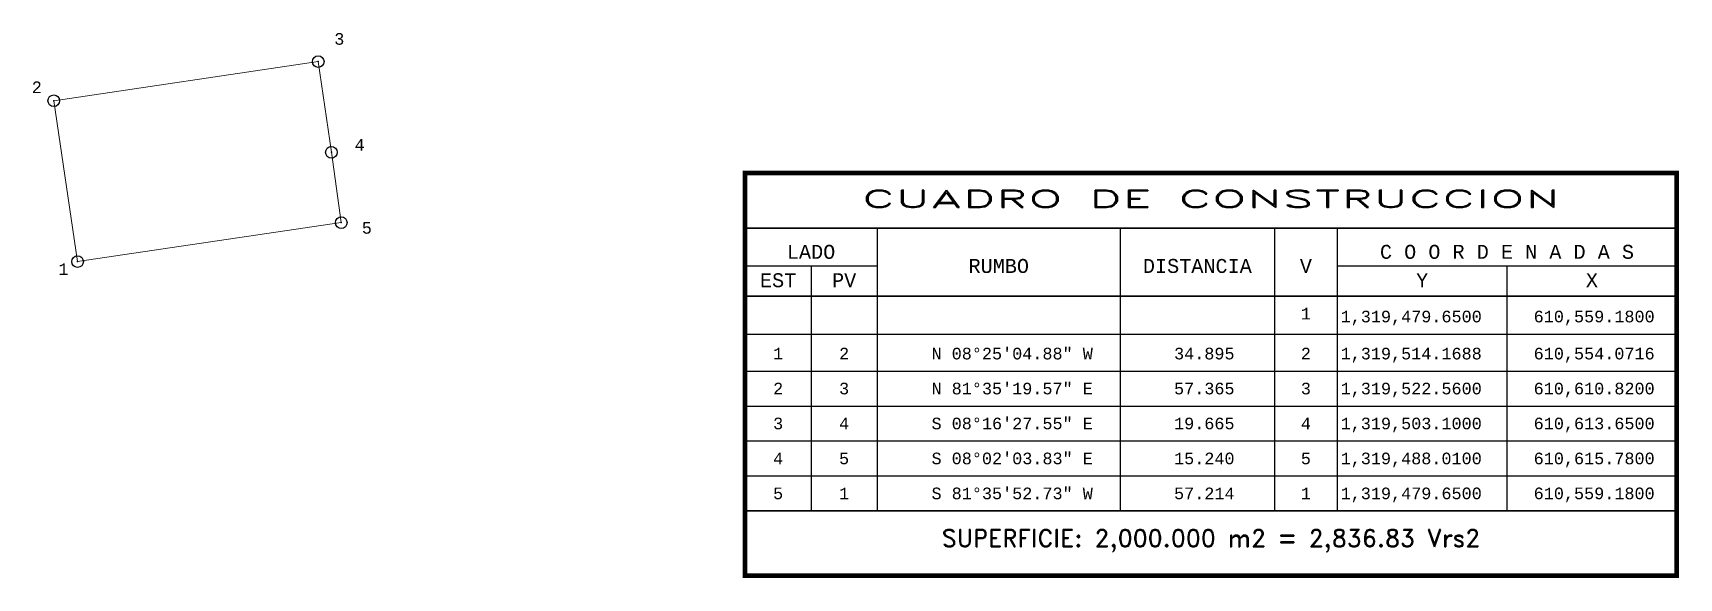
# Model space of a CAD drawing. Header units: millimetres. Extents: x 610550 to 612477, y 1318731 to 1319529.
# Drawn here: x 610549.6 to 610902.9, y 1319411.8 to 1319528.7 of the extents above; entities that cross this region are included whole.
import ezdxf
from ezdxf.enums import TextEntityAlignment as Align

# ---------------------------------------------------------------- set-up
doc = ezdxf.new("R2010")
doc.units = ezdxf.units.MM
doc.header["$PDMODE"] = 32
doc.header["$PDSIZE"] = 2.5
for name, color, linetype in [('CVL_CUADCON', 1, 'Continuous'), ('CVL_CUADCON_LIN', 8, 'Continuous'), ('CVL_CUADCON_TIT', 1, 'Continuous'), ('CVL_CUADCON_TX', 2, 'Continuous'), ('CVL_PUNTO', 2, 'Continuous'), ('CVL_PUNTO_NUM', 2, 'Continuous')]:
    doc.layers.add(name, color=color, linetype=linetype)
doc.styles.add('HUECA1', font='hueca1.shx')
doc.styles.add('MONOTXT4', font='monotxt4.shx')

msp = doc.modelspace()

# ---------------------------------------------------------------- texts
at = {"layer": 'CVL_CUADCON_TIT', "color": 1, "style": 'HUECA1', "width": 1.758658}
msp.add_text('CUADRO DE CONSTRUCCION', height=3.75, dxfattribs=at).set_placement((610727.45, 1319491.25), (610877.38, 1319491.25), align=Align.FIT)
at = {"layer": 'CVL_CUADCON_TIT', "color": 1, "style": 'MONOTXT4'}
for s, p in [('LADO', (610716.6, 1319480.25)), ('C O O R D E N A D A S', (610865.95, 1319480.25)), ('EST', (610709.53, 1319474.16)), ('PV', (610723.7, 1319474.16)), ('Y', (610847.75, 1319474.16)), ('X', (610884.18, 1319474.16))]:
    msp.add_text(s, height=3, dxfattribs=at).set_placement(p, align=Align.CENTER)
at = {"layer": 'CVL_CUADCON_TIT', "color": 1}
for s, height, style, p in [('RUMBO', 3, 'MONOTXT4', (610756.88, 1319478.72)), ('DISTANCIA', 3, 'MONOTXT4', (610799.5, 1319478.72)), ('V', 3, 'MONOTXT4', (610822.8, 1319478.72)), ('SUPERFICIE: 2,000.000 m2 = 2,836.83 Vrs2', 3.75, 'HUECA1', (610802.42, 1319419.76))]:
    msp.add_text(s, height=height, dxfattribs=dict(at, style=style)).set_placement(p, align=Align.MIDDLE)
at = {"layer": 'CVL_CUADCON_TX', "color": 2, "style": 'MONOTXT4'}
for s, p in [('1', (610822.79, 1319467.24)), ('1', (610709.53, 1319458.67)), ('2', (610723.69, 1319458.67)), ('2', (610822.79, 1319458.67)), ('2', (610709.53, 1319451.17)), ('3', (610723.69, 1319451.17)), ('3', (610822.79, 1319451.17)), ('3', (610709.53, 1319443.67)), ('4', (610723.69, 1319443.67)), ('4', (610822.79, 1319443.67)), ('4', (610709.53, 1319436.17)), ('5', (610723.69, 1319436.17)), ('5', (610822.79, 1319436.17)), ('5', (610709.53, 1319428.67)), ('1', (610723.69, 1319428.67)), ('1', (610822.79, 1319428.67))]:
    msp.add_text(s, height=2.5, dxfattribs=at).set_placement(p, align=Align.CENTER)
for s, p in [('1,319,479.6500', (610830.25, 1319466.62)), ('610,559.1800', (610871.68, 1319466.62)), ('N 08%%d25\'04.88" W', (610742.45, 1319458.67)), ('34.895', (610794.5, 1319458.67)), ('1,319,514.1688', (610830.25, 1319458.67)), ('610,554.0716', (610871.68, 1319458.67)), ('N 81%%d35\'19.57" E', (610742.45, 1319451.17)), ('57.365', (610794.5, 1319451.17)), ('1,319,522.5600', (610830.25, 1319451.17)), ('610,610.8200', (610871.68, 1319451.17)), ('S 08%%d16\'27.55" E', (610742.45, 1319443.67)), ('19.665', (610794.5, 1319443.67)), ('1,319,503.1000', (610830.25, 1319443.67)), ('610,613.6500', (610871.68, 1319443.67)), ('S 08%%d02\'03.83" E', (610742.45, 1319436.17)), ('15.240', (610794.5, 1319436.17)), ('1,319,488.0100', (610830.25, 1319436.17)), ('610,615.7800', (610871.68, 1319436.17)), ('S 81%%d35\'52.73" W', (610742.45, 1319428.67)), ('57.214', (610794.5, 1319428.67)), ('1,319,479.6500', (610830.25, 1319428.67)), ('610,559.1800', (610871.68, 1319428.67))]:
    msp.add_text(s, height=2.5, dxfattribs=at).set_placement(p)
at = {"layer": 'CVL_PUNTO_NUM', "color": 2, "style": 'MONOTXT4'}
for s, p in [('3', (610614.27, 1319526.18)), ('2', (610549.35, 1319515.8)), ('4', (610618.64, 1319503.45)), ('5', (610620.18, 1319485.64)), ('1', (610555.07, 1319476.8))]:
    msp.add_text(s, height=2.5, dxfattribs=at).set_placement(p)

# ---------------------------------------------------------------- linework, layer by layer
at = {"layer": 'CVL_CUADCON', "color": 1, "linetype": 'Continuous', "const_width": 1, "flags": 128}
msp.add_lwpolyline([(610702.45, 1319498.67), (610902.38, 1319498.67), (610902.38, 1319412.26), (610702.45, 1319412.26)], close=True, dxfattribs=at)
at = {"layer": 'CVL_CUADCON', "color": 1, "linetype": 'Continuous', "const_width": 0.375, "flags": 128}
for points in [[(610702.45, 1319486.8), (610902.38, 1319486.8)], [(610702.45, 1319472.26), (610902.38, 1319472.26)], [(610702.45, 1319426.17), (610902.38, 1319426.17)]]:
    msp.add_lwpolyline(points, dxfattribs=at)
at = {"layer": 'CVL_CUADCON_LIN', "color": 8, "linetype": 'Continuous'}
for p, q in [((610730.77, 1319486.8), (610730.77, 1319426.17)), ((610782.95, 1319486.8), (610782.95, 1319426.17)), ((610816.06, 1319486.8), (610816.06, 1319426.17)), ((610829.52, 1319486.8), (610829.52, 1319426.17)), ((610702.45, 1319478.73), (610730.77, 1319478.73)), ((610716.6, 1319478.73), (610716.6, 1319426.17)), ((610829.52, 1319478.73), (610902.38, 1319478.73)), ((610865.95, 1319478.73), (610865.95, 1319426.17)), ((610702.45, 1319464.12), (610902.38, 1319464.12)), ((610702.45, 1319456.17), (610902.38, 1319456.17)), ((610702.45, 1319448.67), (610902.38, 1319448.67)), ((610702.45, 1319441.17), (610902.38, 1319441.17)), ((610702.45, 1319433.67), (610902.38, 1319433.67)), ((610702.45, 1319426.17), (610902.38, 1319426.17))]:
    msp.add_line(p, q, dxfattribs=at)
at = {"layer": 'CVL_CUADCON_TIT'}
msp.add_line((610554.08, 1319514.17), (610554.08, 1319514.17), dxfattribs=at)
at = {"layer": 'CVL_CUADCON_TIT', "color": 7, "lineweight": 18, "ltscale": 0.5, "flags": 128}
msp.add_lwpolyline([(610559.18, 1319479.65), (610554.07, 1319514.17), (610610.82, 1319522.56), (610613.65, 1319503.1), (610615.78, 1319488.01), (610559.18, 1319479.65)], dxfattribs=at)
at = {"layer": 'CVL_PUNTO', "color": 2}
for p in [(610610.82, 1319522.56), (610554.07, 1319514.17), (610613.65, 1319503.1), (610615.78, 1319488.01), (610559.18, 1319479.65)]:
    msp.add_point(p, dxfattribs=at)

msp.set_redraw_order([(e.dxf.handle, doc.entitydb.next_handle()) for e in msp.query("TEXT MTEXT ATTDEF DIMENSION ARC_DIMENSION")])  # texts and dimensions are drawn at this point

doc.saveas('drawing.dxf')
